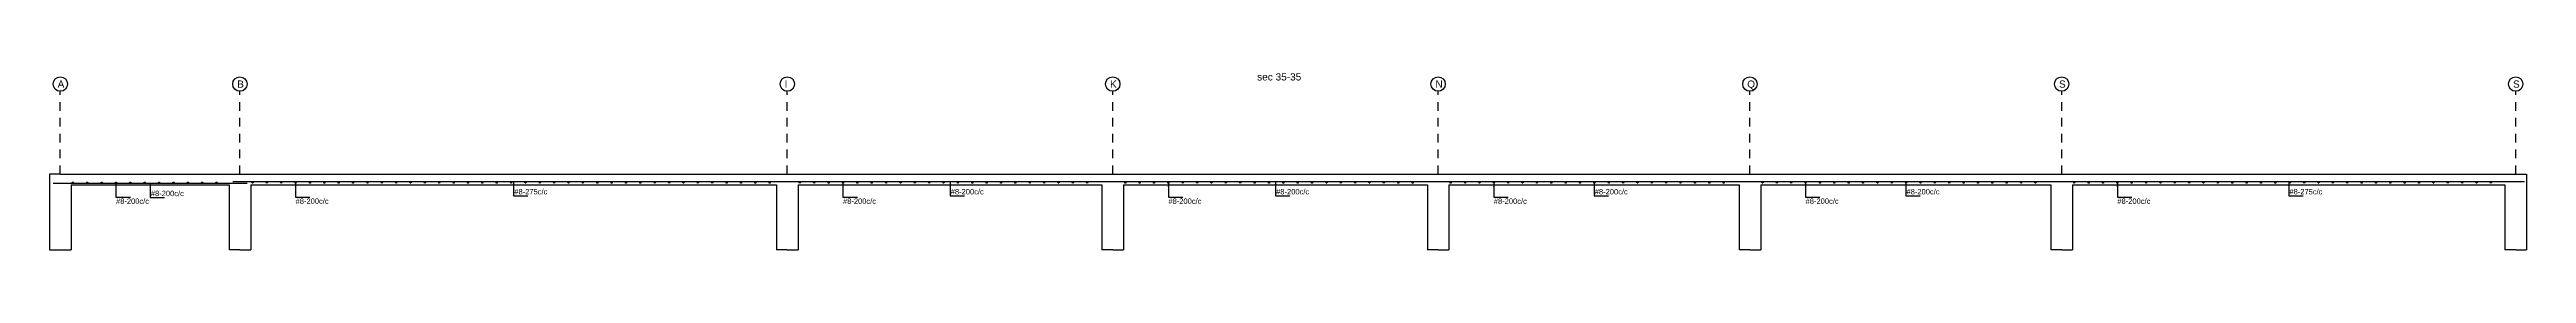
# Model space of a CAD drawing. Extents: x 0 to 119, y -5 to 121.
# Drawn here: x -0.15 to 34.33, y 97.83 to 100.28 of the extents above; entities that cross this region are included whole.
import ezdxf

# ---------------------------------------------------------------- set-up
doc = ezdxf.new("R2010")
doc.units = 0
doc.linetypes.add('ACAD_ISO02W100', pattern=[15, 12, -3])
for name, color, linetype in [('Axisline', 7, 'CONTINUOUS'), ('Axisline_Name', 1, 'CONTINUOUS'), ('Longsection', 2, 'CONTINUOUS'), ('Section_Name', 1, 'CONTINUOUS'), ('Slab_Bottom_Steel_X', 1, 'CONTINUOUS'), ('Slab_Bottom_Steel_Y', 3, 'CONTINUOUS')]:
    doc.layers.add(name, color=color, linetype=linetype)
doc.styles.add('STRUDS_Arial', font='ARIAL.TTF', dxfattribs={"height": 0.04})

msp = doc.modelspace()

# ---------------------------------------------------------------- linework, layer by layer
at = {"layer": 'Axisline', "linetype": 'ACAD_ISO02W100', "ltscale": 0.01}
for p, q in [((0, 98.88), (0, 100.03)), ((2.5, 98.88), (2.5, 100.03)), ((10.12, 98.88), (10.12, 100.03)), ((14.65, 98.88), (14.65, 100.03)), ((19.18, 98.88), (19.18, 100.03)), ((23.52, 98.88), (23.52, 100.03)), ((27.86, 98.88), (27.86, 100.03)), ((34.18, 98.88), (34.18, 100.03))]:
    msp.add_line(p, q, dxfattribs=at)
at = {"layer": 'Axisline'}
for centre in [(0, 100.13), (2.5, 100.13), (10.12, 100.13), (14.65, 100.13), (19.18, 100.13), (23.52, 100.13), (27.86, 100.13), (34.18, 100.13)]:
    msp.add_circle(centre, 0.1, dxfattribs=at)
at = {"layer": 'Longsection'}
for p, q in [((0, 98.88), (-0.15, 98.88)), ((-0.15, 98.88), (-0.15, 97.83)), ((0, 98.88), (2.5, 98.88)), ((0.15, 98.73), (2.35, 98.73)), ((0.15, 98.73), (0.15, 97.83)), ((2.35, 98.73), (2.35, 97.83)), ((2.5, 98.88), (10.12, 98.88)), ((2.65, 98.73), (9.97, 98.73)), ((2.65, 98.73), (2.65, 97.83)), ((9.97, 98.73), (9.97, 97.83)), ((10.12, 98.88), (14.65, 98.88)), ((10.27, 98.73), (14.5, 98.73)), ((10.27, 98.73), (10.27, 97.83)), ((14.5, 98.73), (14.5, 97.83)), ((14.65, 98.88), (19.18, 98.88)), ((14.8, 98.73), (19.03, 98.73)), ((14.8, 98.73), (14.8, 97.83)), ((19.03, 98.73), (19.03, 97.83)), ((19.18, 98.88), (23.52, 98.88)), ((19.33, 98.73), (23.37, 98.73)), ((19.33, 98.73), (19.33, 97.83)), ((23.37, 98.73), (23.37, 97.83)), ((23.52, 98.88), (27.86, 98.88)), ((23.67, 98.73), (27.71, 98.73)), ((23.67, 98.73), (23.67, 97.83)), ((27.71, 98.73), (27.71, 97.83)), ((27.86, 98.88), (34.18, 98.88)), ((28.01, 98.73), (34.03, 98.73)), ((28.01, 98.73), (28.01, 97.83)), ((34.03, 98.73), (34.03, 97.83)), ((34.18, 98.88), (34.33, 98.88)), ((34.33, 98.88), (34.33, 97.83)), ((-0.15, 97.83), (0, 97.83)), ((0, 97.83), (0.15, 97.83)), ((2.5, 97.83), (2.35, 97.83)), ((2.5, 97.83), (2.65, 97.83)), ((10.12, 97.83), (9.97, 97.83)), ((10.12, 97.83), (10.27, 97.83)), ((14.65, 97.83), (14.5, 97.83)), ((14.65, 97.83), (14.8, 97.83)), ((19.18, 97.83), (19.03, 97.83)), ((19.18, 97.83), (19.33, 97.83)), ((23.52, 97.83), (23.37, 97.83)), ((23.52, 97.83), (23.67, 97.83)), ((27.86, 97.83), (27.71, 97.83)), ((27.86, 97.83), (28.01, 97.83)), ((34.18, 97.83), (34.03, 97.83)), ((34.18, 97.83), (34.33, 97.83))]:
    msp.add_line(p, q, dxfattribs=at)
at = {"layer": 'Slab_Bottom_Steel_X'}
for p, q in [((-0.1, 98.755), (2.6, 98.755)), ((1.25, 98.755), (1.25, 98.555)), ((2.4, 98.779), (10.245, 98.779)), ((6.31, 98.779), (6.31, 98.579)), ((10.02, 98.779), (14.75, 98.779)), ((12.385, 98.779), (12.385, 98.579)), ((14.55, 98.779), (19.28, 98.779)), ((16.915, 98.779), (16.915, 98.579)), ((19.08, 98.779), (23.62, 98.779)), ((21.35, 98.779), (21.35, 98.579)), ((23.42, 98.779), (27.96, 98.779)), ((25.69, 98.779), (25.69, 98.579)), ((27.76, 98.779), (34.305, 98.779)), ((31.02, 98.779), (31.02, 98.579)), ((1.25, 98.555), (1.45, 98.555)), ((6.31, 98.579), (6.51, 98.579)), ((12.385, 98.579), (12.585, 98.579)), ((16.915, 98.579), (17.115, 98.579)), ((21.35, 98.579), (21.55, 98.579)), ((25.69, 98.579), (25.89, 98.579)), ((31.02, 98.579), (31.22, 98.579))]:
    msp.add_line(p, q, dxfattribs=at)
for points in [[(1.25, 98.755), (1.24, 98.695), (1.25, 98.755), (1.26, 98.695)], [(6.31, 98.779), (6.3, 98.719), (6.31, 98.779), (6.32, 98.719)], [(12.385, 98.779), (12.375, 98.719), (12.385, 98.779), (12.395, 98.719)], [(16.915, 98.779), (16.905, 98.719), (16.915, 98.779), (16.925, 98.719)], [(21.35, 98.779), (21.34, 98.719), (21.35, 98.779), (21.36, 98.719)], [(25.69, 98.779), (25.68, 98.719), (25.69, 98.779), (25.7, 98.719)], [(31.02, 98.779), (31.01, 98.719), (31.02, 98.779), (31.03, 98.719)]]:
    msp.add_solid(points, dxfattribs=at)
at = {"layer": 'Slab_Bottom_Steel_Y'}
for p, q in [((0.775, 98.763), (0.775, 98.563)), ((3.275, 98.763), (3.275, 98.563)), ((10.895, 98.763), (10.895, 98.563)), ((15.425, 98.763), (15.425, 98.563)), ((19.955, 98.763), (19.955, 98.563)), ((24.295, 98.763), (24.295, 98.563)), ((28.635, 98.763), (28.635, 98.563)), ((0.775, 98.563), (0.975, 98.563)), ((3.275, 98.563), (3.475, 98.563)), ((10.895, 98.563), (11.095, 98.563)), ((15.425, 98.563), (15.625, 98.563)), ((19.955, 98.563), (20.155, 98.563)), ((24.295, 98.563), (24.495, 98.563)), ((28.635, 98.563), (28.835, 98.563))]:
    msp.add_line(p, q, dxfattribs=at)
for centre in [(0.175, 98.763), (0.375, 98.763), (0.575, 98.763), (0.775, 98.763), (0.975, 98.763), (1.175, 98.763), (1.375, 98.763), (1.575, 98.763), (1.775, 98.763), (1.975, 98.763), (2.175, 98.763), (2.675, 98.763), (2.875, 98.763), (3.075, 98.763), (3.275, 98.763), (3.475, 98.763), (3.675, 98.763), (3.875, 98.763), (4.075, 98.763), (4.275, 98.763), (4.475, 98.763), (4.675, 98.763), (4.875, 98.763), (5.075, 98.763), (5.275, 98.763), (5.475, 98.763), (5.675, 98.763), (5.875, 98.763), (6.075, 98.763), (6.275, 98.763), (6.475, 98.763), (6.675, 98.763), (6.875, 98.763), (7.075, 98.763), (7.275, 98.763), (7.475, 98.763), (7.675, 98.763), (7.875, 98.763), (8.075, 98.763), (8.275, 98.763), (8.475, 98.763), (8.675, 98.763), (8.875, 98.763), (9.075, 98.763), (9.275, 98.763), (9.475, 98.763), (9.675, 98.763), (9.875, 98.763), (10.295, 98.763), (10.495, 98.763), (10.695, 98.763), (10.895, 98.763), (11.095, 98.763), (11.295, 98.763), (11.495, 98.763), (11.695, 98.763), (11.895, 98.763), (12.095, 98.763), (12.295, 98.763), (12.495, 98.763), (12.695, 98.763), (12.895, 98.763), (13.095, 98.763), (13.295, 98.763), (13.495, 98.763), (13.695, 98.763), (13.895, 98.763), (14.095, 98.763), (14.295, 98.763), (14.825, 98.763), (15.025, 98.763), (15.225, 98.763), (15.425, 98.763), (15.625, 98.763), (15.825, 98.763), (16.025, 98.763), (16.225, 98.763), (16.425, 98.763), (16.625, 98.763), (16.825, 98.763), (17.025, 98.763), (17.225, 98.763), (17.425, 98.763), (17.625, 98.763), (17.825, 98.763), (18.025, 98.763), (18.225, 98.763), (18.425, 98.763), (18.625, 98.763), (18.825, 98.763), (19.355, 98.763), (19.555, 98.763), (19.755, 98.763), (19.955, 98.763), (20.155, 98.763), (20.355, 98.763), (20.555, 98.763), (20.755, 98.763), (20.955, 98.763), (21.155, 98.763), (21.355, 98.763), (21.555, 98.763), (21.755, 98.763), (21.955, 98.763), (22.155, 98.763), (22.355, 98.763), (22.555, 98.763), (22.755, 98.763), (22.955, 98.763), (23.155, 98.763), (23.695, 98.763), (23.895, 98.763), (24.095, 98.763), (24.295, 98.763), (24.495, 98.763), (24.695, 98.763), (24.895, 98.763), (25.095, 98.763), (25.295, 98.763), (25.495, 98.763), (25.695, 98.763), (25.895, 98.763), (26.095, 98.763), (26.295, 98.763), (26.495, 98.763), (26.695, 98.763), (26.895, 98.763), (27.095, 98.763), (27.295, 98.763), (27.495, 98.763), (28.035, 98.763), (28.235, 98.763), (28.435, 98.763), (28.635, 98.763), (28.835, 98.763), (29.035, 98.763), (29.235, 98.763), (29.435, 98.763), (29.635, 98.763), (29.835, 98.763), (30.035, 98.763), (30.235, 98.763), (30.435, 98.763), (30.635, 98.763), (30.835, 98.763), (31.035, 98.763), (31.235, 98.763), (31.435, 98.763), (31.635, 98.763), (31.835, 98.763), (32.035, 98.763), (32.235, 98.763), (32.435, 98.763), (32.635, 98.763), (32.835, 98.763), (33.035, 98.763), (33.235, 98.763), (33.435, 98.763), (33.635, 98.763), (33.835, 98.763)]:
    msp.add_circle(centre, 0.008, dxfattribs=at)
for points in [[(0.775, 98.763), (0.765, 98.703), (0.775, 98.763), (0.785, 98.703)], [(3.275, 98.763), (3.265, 98.703), (3.275, 98.763), (3.285, 98.703)], [(10.895, 98.763), (10.885, 98.703), (10.895, 98.763), (10.905, 98.703)], [(15.425, 98.763), (15.415, 98.703), (15.425, 98.763), (15.435, 98.703)], [(19.955, 98.763), (19.945, 98.703), (19.955, 98.763), (19.965, 98.703)], [(24.295, 98.763), (24.285, 98.703), (24.295, 98.763), (24.305, 98.703)], [(28.635, 98.763), (28.625, 98.703), (28.635, 98.763), (28.645, 98.703)]]:
    msp.add_solid(points, dxfattribs=at)

# ---------------------------------------------------------------- texts
at = {"layer": 'Axisline_Name', "style": 'STRUDS_Arial'}
for s, p in [('A', (-0.0375, 100.08)), ('B', (2.4625, 100.08)), ('I', (10.0825, 100.08)), ('K', (14.6125, 100.08)), ('N', (19.1425, 100.08)), ('Q', (23.4825, 100.08)), ('S', (27.8225, 100.08)), ('S', (34.1425, 100.08))]:
    msp.add_text(s, height=0.1, dxfattribs=at).set_placement(p)
at = {"layer": 'Section_name', "style": 'STRUDS_Arial'}
msp.add_text('sec 35-35', height=0.1, dxfattribs=at).set_placement((16.661, 100.18))
at = {"layer": 'Slab_Bottom_Steel_X', "style": 'STRUDS_Arial'}
for s, p in [('#8-200c/c', (1.26, 98.575)), ('#8-275c/c', (6.32, 98.599)), ('#8-200c/c', (12.395, 98.599)), ('#8-200c/c', (16.925, 98.599)), ('#8-200c/c', (21.36, 98.599)), ('#8-200c/c', (25.7, 98.599)), ('#8-275c/c', (31.03, 98.599))]:
    msp.add_text(s, height=0.075, dxfattribs=at).set_placement(p)
at = {"layer": 'Slab_Bottom_Steel_Y', "style": 'STRUDS_Arial'}
for p in [(0.775, 98.468), (3.275, 98.468), (10.895, 98.468), (15.425, 98.468), (19.955, 98.468), (24.295, 98.468), (28.635, 98.468)]:
    msp.add_text('#8-200c/c', height=0.075, dxfattribs=at).set_placement(p)

doc.saveas('drawing.dxf')
